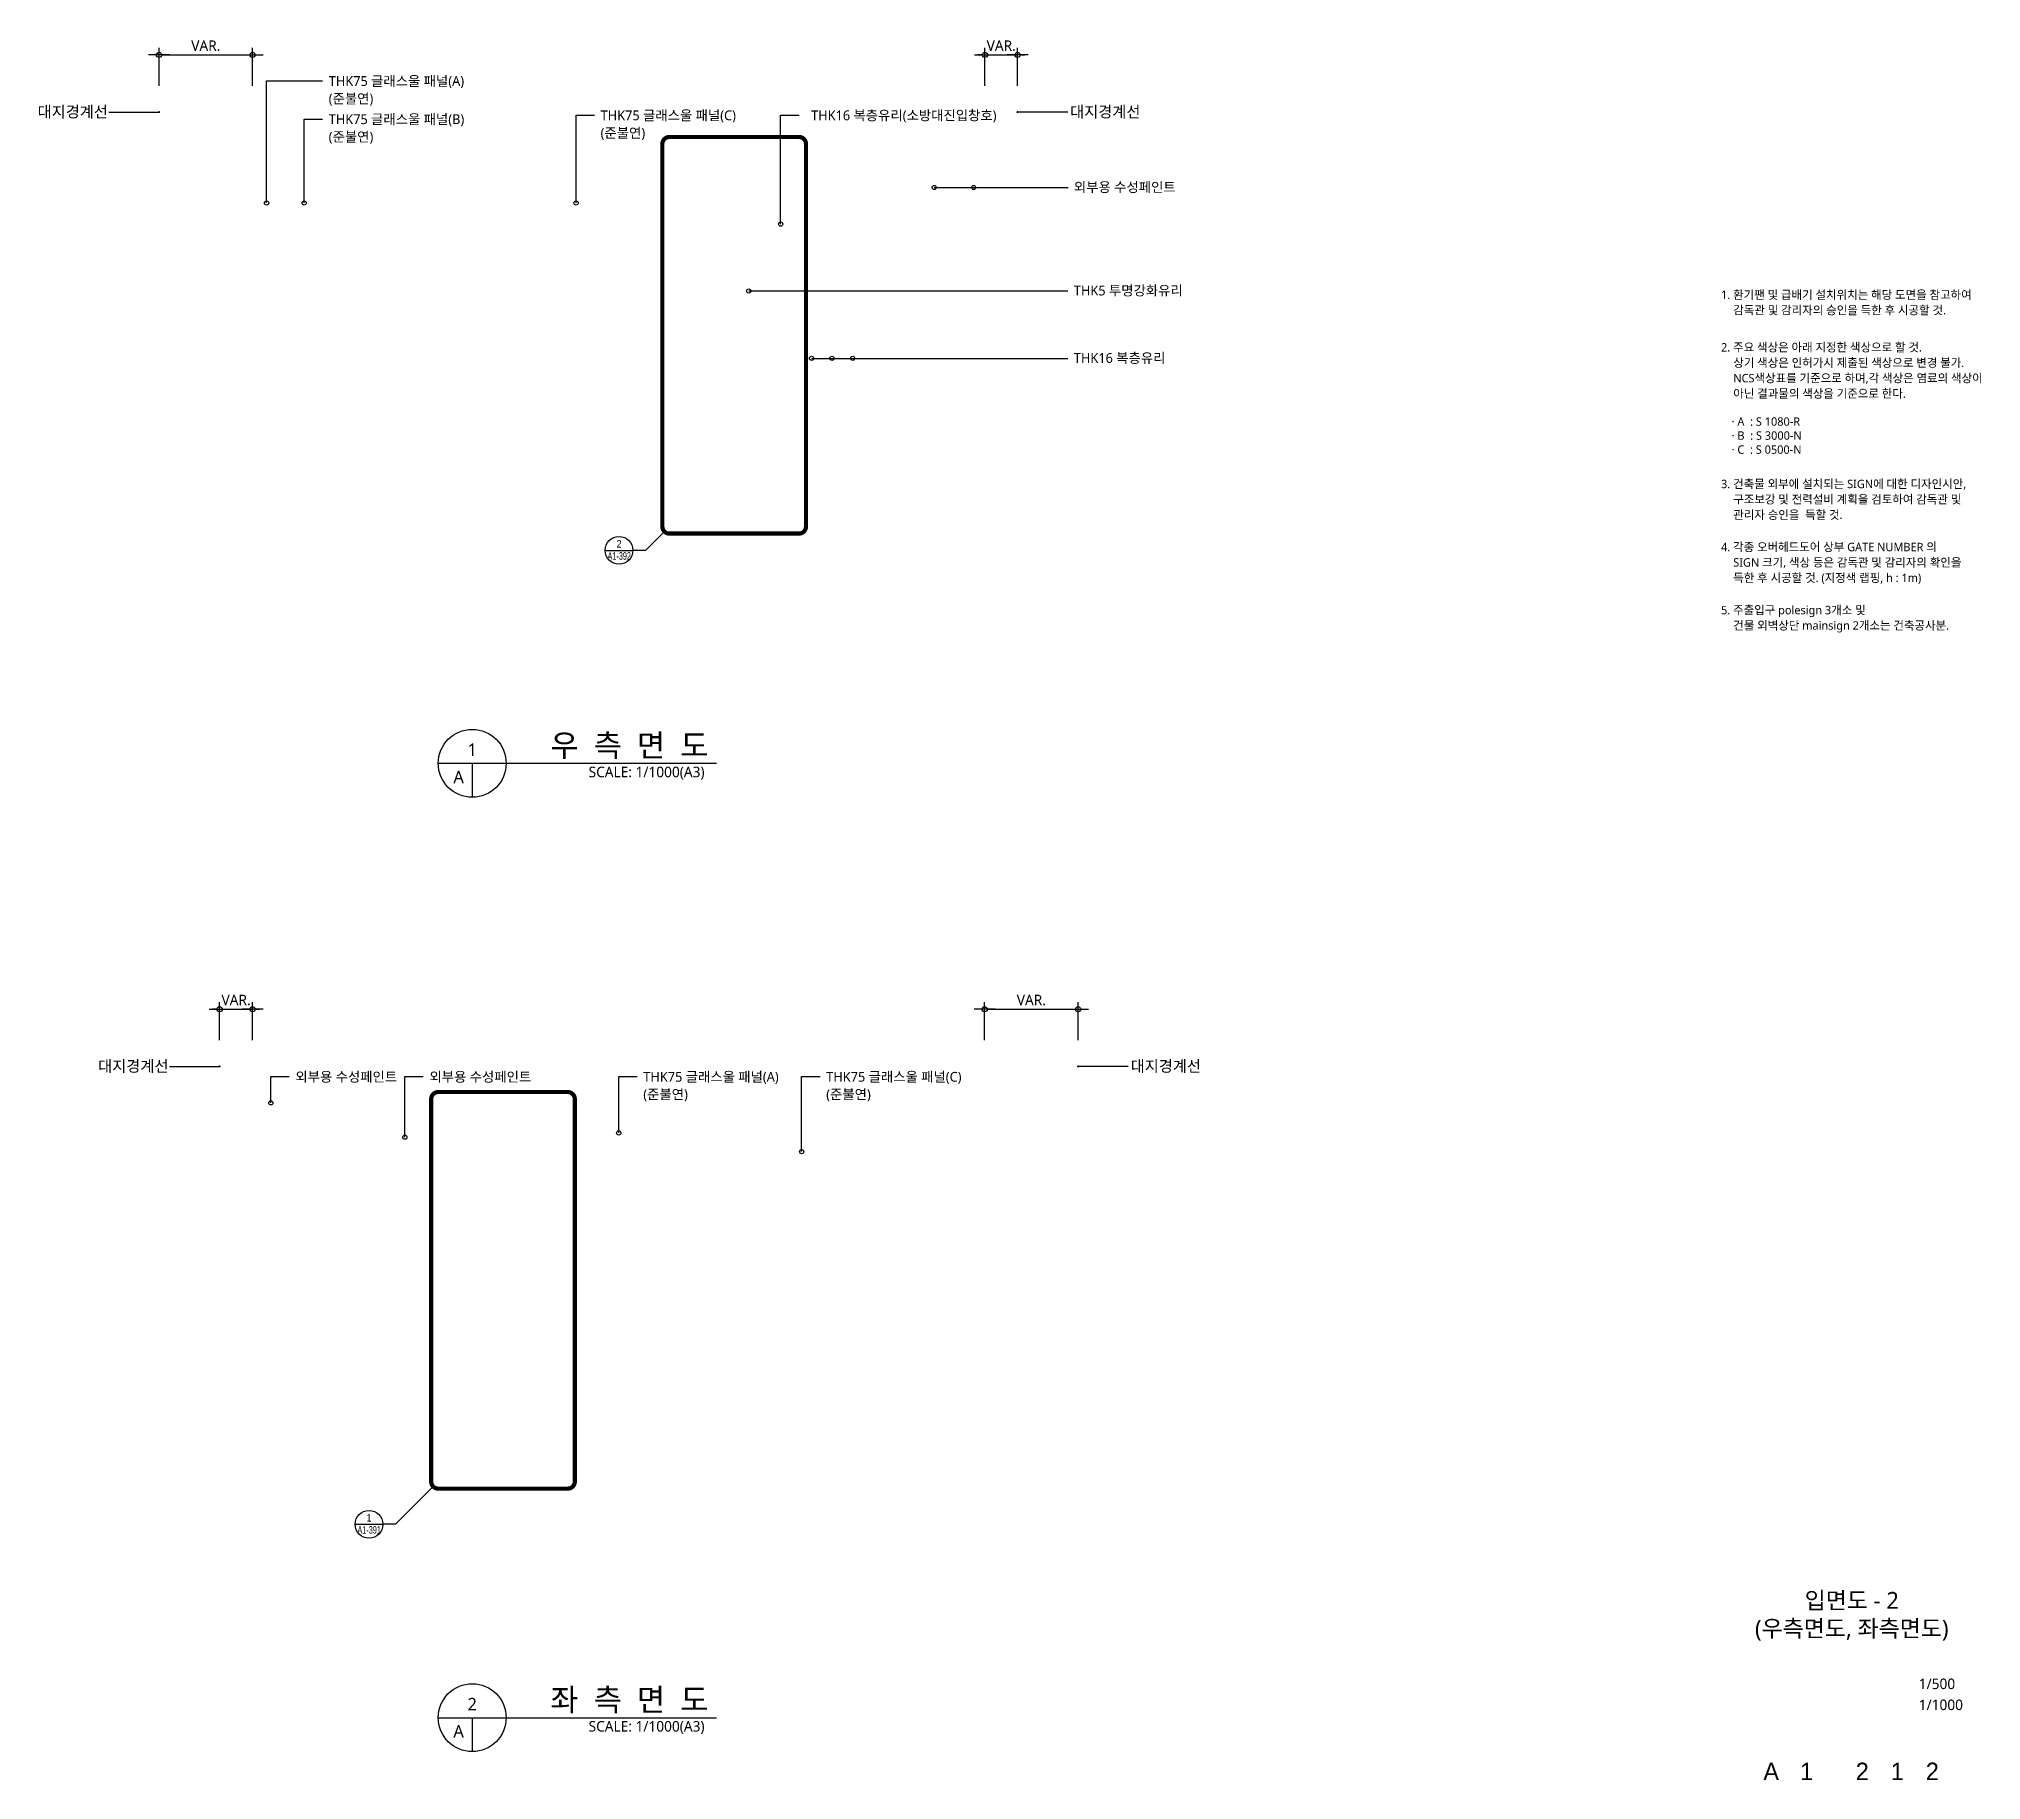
# Model space of a CAD drawing. Header units: millimetres. Extents: x 42812585 to 43598933, y 1349930 to 1612152.
# Drawn here: x 43321670 to 43598933, y 1349930 to 1598454 of the extents above; entities that cross this region are included whole.
import ezdxf
from ezdxf.enums import TextEntityAlignment as Align

# ---------------------------------------------------------------- set-up
doc = ezdxf.new("R2010")
doc.units = ezdxf.units.MM
doc.header["$LTSCALE"] = 1000
doc.header["$MEASUREMENT"] = 0
doc.header["$PDSIZE"] = -10
doc.linetypes.add('SYM$0$DASHDOT', pattern=[1, 0.5, -0.25, 0, -0.25])
doc.layers.get('0').update_dxf_attribs({"linetype": 'CONTINUOUS'})
doc.layers.get('Defpoints').update_dxf_attribs({"color": 171, "linetype": 'CONTINUOUS'})
for name, color, linetype in [('LED', 7, 'CONTINUOUS'), ('NDIM', 7, 'CONTINUOUS'), ('SYM', 7, 'CONTINUOUS'), ('TEXT', 3, 'CONTINUOUS'), ('TEXT(MIN)', 7, 'CONTINUOUS'), ('TEXT-TITLE', 6, 'CONTINUOUS'), ('TEXT-기입', 6, 'CONTINUOUS'), ('구간정리', 6, 'CONTINUOUS'), ('구간정리-TEXT', 3, 'CONTINUOUS')]:
    doc.layers.add(name, color=color, linetype=linetype)
doc.styles.add('CGS', font='cgse', dxfattribs={"bigfont": 'cgs'})
doc.styles.add('SYM$0$ARIAL', font='arial.ttf')
doc.styles.add('SYM$0$돋움', font='', dxfattribs={"width": 0.9})
doc.styles.add('나눔바른고딕', font='NanumBarunGothic.ttf')
doc.styles.get('SYM$0$돋움').set_extended_font_data('Dotum')
doc.dimstyles.new('NDIM 1200', dxfattribs={"dimscale": 500, "dimtxt": 3, "dimasz": 1, "dimexe": 2, "dimexo": 2, "dimgap": 1, "dimtad": 1, "dimdec": 0, "dimdsep": 46, "dimtxsty": 'CGS', "dimblk": 'DOT0', "dimcen": 1, "dimdle": 8, "dimclrd": 2, "dimclre": 2, "dimclrt": 2, "dimadec": 0, "dimazin": 0, "dimtfac": 1, "dimtdec": 0, "dimtix": 1, "dimtmove": 2, "dimatfit": 3, "dimldrblk": 'DOT0', "dimfxl": 1, "dimtolj": 1, "dimtzin": 0, "dimlwd": -1, "dimlwe": -1, "dimarcsym": 0})

msp = doc.modelspace()

# ---------------------------------------------------------------- texts
at = {"layer": 'TEXT', "style": '나눔바른고딕'}
for s, height, p in [('대지경계선', 1600, (43321491.3, 1587244.2)), ('대지경계선', 1600, (43468880.7, 1587244.2)), ('우  측  면  도', 3200, (43394686, 1496024.5)), ('대지경계선', 1600, (43330136.7, 1451036.1)), ('대지경계선', 1600, (43477526.1, 1451036.1)), ('좌  측  면  도', 3200, (43394686, 1359816.4))]:
    msp.add_text(s, height=height, dxfattribs=at).set_placement(p)
for s, p in [('1', (43383531.8, 1496994.2)), ('A', (43381592.4, 1493115.4)), ('2', (43383531.8, 1360786.1)), ('A', (43381592.4, 1356907.3))]:
    msp.add_text(s, height=1800, dxfattribs=at).set_placement(p, align=Align.MIDDLE)
for p in [(43416698.9, 1494570), (43416698.9, 1358361.8)]:
    msp.add_text('SCALE: 1/1000(A3)', height=1500, dxfattribs=at).set_placement(p, align=Align.TOP_RIGHT)
at = {"layer": 'TEXT(MIN)', "style": '나눔바른고딕'}
for s, p in [('THK75 글래스울 패널(A)', (43363048.1, 1592432.2)), ('(준불연)', (43363048.1, 1589932.2)), ('THK75 글래스울 패널(B)', (43363048.1, 1586981.2)), ('THK75 글래스울 패널(C)', (43401861.8, 1587532.9)), ('THK16 복층유리(소방대진입창호)', (43431905.4, 1587532.9)), ('(준불연)', (43363048.1, 1584481.2)), ('(준불연)', (43401861.8, 1585032.9)), ('외부용 수성페인트', (43469426.2, 1577297)), ('THK5 투명강화유리', (43469413.8, 1562532.7)), ('THK16 복층유리', (43469413.8, 1552907.1)), ('외부용 수성페인트', (43358290.5, 1450313.2)), ('외부용 수성페인트', (43377424.8, 1450313.2)), ('THK75 글래스울 패널(A)', (43407952.9, 1450313.2)), ('THK75 글래스울 패널(C)', (43434064.8, 1450313.2)), ('(준불연)', (43407952.9, 1447813.2)), ('(준불연)', (43434064.8, 1447813.2))]:
    msp.add_text(s, height=1400, dxfattribs=at).set_placement(p, align=Align.MIDDLE_LEFT)
at = {"layer": 'TEXT-TITLE', "style": '나눔바른고딕'}
for s, p in [('입면도 - 2', (43580462.2, 1375586.8)), ('(우측면도, 좌측면도)', (43580462.2, 1371586.8))]:
    msp.add_text(s, height=2400, dxfattribs=at).set_placement(p, align=Align.MIDDLE_CENTER)
at = {"layer": 'TEXT-기입', "style": '나눔바른고딕'}
for s, p in [('1/500', (43590025.3, 1362479.5)), ('1/1000', (43590025.3, 1359479.5))]:
    msp.add_text(s, height=1500, dxfattribs=at).set_placement(p, align=Align.BOTTOM_LEFT)
at = {"layer": 'TEXT-기입', "style": 'CGS'}
for s, p in [('A', (43568962.2, 1351179.5)), ('1', (43574025, 1351179.5)), ('2', (43581962.2, 1351179.5)), ('1', (43586962.2, 1351179.5)), ('2', (43591962.2, 1351179.5))]:
    msp.add_text(s, height=2500, dxfattribs=at).set_placement(p, align=Align.MIDDLE_CENTER)

# ---------------------------------------------------------------- blocks, each defined once
blk = doc.blocks.new('DOT0')
blk.add_line((-3, 0), (3, 0))
at = {"color": 6}
blk.add_circle((0, 0), 0.75, dxfattribs=at)
blk = doc.blocks.new('*D8')
at = {"layer": 'Defpoints', "color": 0, "ltscale": 0.4, "transparency": 16777216}
for p in [(43352176, 1596166), (43338831, 1590740), (43352176, 1590740)]:
    blk.add_point(p, dxfattribs=at)
at = {"layer": 'NDIM', "ltscale": 0.4, "transparency": 16777216}
for p, q in [((43338831, 1591740), (43338831, 1597166)), ((43352176, 1591740), (43352176, 1597166)), ((43339331, 1596166), (43351676, 1596166))]:
    blk.add_line(p, q, dxfattribs=at)
at = {"layer": 'NDIM', "ltscale": 0.4, "transparency": 16777216, "xscale": 500, "yscale": 500, "zscale": 500, "rotation": 180}
blk.add_blockref('DOT0', (43338831, 1596166), dxfattribs=at)
at = {"layer": 'NDIM', "ltscale": 0.4, "transparency": 16777216, "xscale": 500, "yscale": 500, "zscale": 500}
blk.add_blockref('DOT0', (43352176, 1596166), dxfattribs=at)
at = {"layer": 'NDIM', "ltscale": 0.4, "transparency": 16777216, "insert": (43345504, 1597469), "char_height": 1500, "attachment_point": 5, "style": 'CGS'}
blk.add_mtext('\\A1;{\\fNanumBarunGothic|b0|i0|c129|p50;VAR.}', dxfattribs=at)
blk = doc.blocks.new('*D9')
at = {"layer": 'Defpoints', "color": 0, "ltscale": 0.4, "transparency": 16777216}
for p in [(43461376, 1596166), (43456726, 1590740), (43461376, 1590740)]:
    blk.add_point(p, dxfattribs=at)
at = {"layer": 'NDIM', "ltscale": 0.4, "transparency": 16777216}
for p, q in [((43456726, 1591740), (43456726, 1597166)), ((43461376, 1591740), (43461376, 1597166)), ((43456226, 1596166), (43455726, 1596166)), ((43456726, 1596166), (43461376, 1596166)), ((43461876, 1596166), (43462376, 1596166))]:
    blk.add_line(p, q, dxfattribs=at)
at = {"layer": 'NDIM', "ltscale": 0.4, "transparency": 16777216, "xscale": 500, "yscale": 500, "zscale": 500}
blk.add_blockref('DOT0', (43456726, 1596166), dxfattribs=at)
at = {"layer": 'NDIM', "ltscale": 0.4, "transparency": 16777216, "xscale": 500, "yscale": 500, "zscale": 500, "rotation": 180}
blk.add_blockref('DOT0', (43461376, 1596166), dxfattribs=at)
at = {"layer": 'NDIM', "ltscale": 0.4, "transparency": 16777216, "insert": (43459051, 1597469), "char_height": 1500, "attachment_point": 5, "style": 'CGS'}
blk.add_mtext('\\A1;{\\fNanumBarunGothic|b0|i0|c129|p50;VAR.}', dxfattribs=at)
blk = doc.blocks.new('*D10')
at = {"layer": 'Defpoints', "color": 0, "ltscale": 0.4, "transparency": 16777216}
for p in [(43352176, 1459958), (43347476, 1454532), (43352176, 1454532)]:
    blk.add_point(p, dxfattribs=at)
at = {"layer": 'NDIM', "ltscale": 0.4, "transparency": 16777216}
for p, q in [((43346976, 1459958), (43346476, 1459958)), ((43347476, 1455532), (43347476, 1460958)), ((43347476, 1459958), (43352176, 1459958)), ((43352176, 1455532), (43352176, 1460958)), ((43352676, 1459958), (43353176, 1459958))]:
    blk.add_line(p, q, dxfattribs=at)
at = {"layer": 'NDIM', "ltscale": 0.4, "transparency": 16777216, "xscale": 500, "yscale": 500, "zscale": 500}
blk.add_blockref('DOT0', (43347476, 1459958), dxfattribs=at)
at = {"layer": 'NDIM', "ltscale": 0.4, "transparency": 16777216, "xscale": 500, "yscale": 500, "zscale": 500, "rotation": 180}
blk.add_blockref('DOT0', (43352176, 1459958), dxfattribs=at)
at = {"layer": 'NDIM', "ltscale": 0.4, "transparency": 16777216, "insert": (43349826, 1461261), "char_height": 1500, "attachment_point": 5, "style": 'CGS'}
blk.add_mtext('\\A1;{\\fNanumBarunGothic|b0|i0|c129|p50;VAR.}', dxfattribs=at)
blk = doc.blocks.new('*D11')
at = {"layer": 'Defpoints', "color": 0, "ltscale": 0.4, "transparency": 16777216}
for p in [(43470022, 1459958), (43456676, 1454532), (43470022, 1454532)]:
    blk.add_point(p, dxfattribs=at)
at = {"layer": 'NDIM', "ltscale": 0.4, "transparency": 16777216}
for p, q in [((43456676, 1455532), (43456676, 1460958)), ((43457176, 1459958), (43469522, 1459958)), ((43470022, 1455532), (43470022, 1460958))]:
    blk.add_line(p, q, dxfattribs=at)
at = {"layer": 'NDIM', "ltscale": 0.4, "transparency": 16777216, "xscale": 500, "yscale": 500, "zscale": 500, "rotation": 180}
blk.add_blockref('DOT0', (43456676, 1459958), dxfattribs=at)
at = {"layer": 'NDIM', "ltscale": 0.4, "transparency": 16777216, "xscale": 500, "yscale": 500, "zscale": 500}
blk.add_blockref('DOT0', (43470022, 1459958), dxfattribs=at)
at = {"layer": 'NDIM', "ltscale": 0.4, "transparency": 16777216, "insert": (43463349, 1461261), "char_height": 1500, "attachment_point": 5, "style": 'CGS'}
blk.add_mtext('\\A1;{\\fNanumBarunGothic|b0|i0|c129|p50;VAR.}', dxfattribs=at)
blk = doc.blocks.new('SYM$0$det-tar-wi')
at = {"layer": '구간정리', "ltscale": 0.2}
blk.add_line((0, 0), (11, 0), dxfattribs=at)
blk.add_circle((5.5, 0), 5.5, dxfattribs=at)
at = {"layer": '구간정리-TEXT', "color": 3, "style": 'SYM$0$ARIAL'}
blk.add_attdef('2', text='', height=3, dxfattribs=at).set_placement((5.5, 2.58), align=Align.MIDDLE_CENTER)
at = {"layer": '구간정리-TEXT', "color": 3, "style": 'SYM$0$ARIAL', "width": 0.6}
blk.add_attdef('A1.00', text='', height=3, dxfattribs=at).set_placement((5.57, -2.22), align=Align.MIDDLE_CENTER)
blk = doc.blocks.new('sdnjkflnjfgfghgfjh')
at = {"layer": 'TEXT', "style": '나눔바른고딕'}
for s, p in [('1. 환기팬 및 급배기 설치위치는 해당 도면을 참고하여', (43561804, 1561928)), ('감독관 및 감리자의 승인을 득한 후 시공할 것.', (43563544, 1559728)), ('2. 주요 색상은 아래 지정한 색상으로 할 것.', (43561804, 1554428)), ('상기 색상은 인허가시 제출된 색상으로 변경 불가.', (43563544, 1552228)), ('NCS색상표를 기준으로 하며,각 색상은 염료의 색상이', (43563544, 1550028)), ('아닌 결과물의 색상을 기준으로 한다.', (43563544, 1547828)), ('3. 건축물 외부에 설치되는 SIGN에 대한 디자인시안, ', (43561804, 1534928)), ('구조보강 및 전력설비 계획을 검토하여 감독관 및', (43563544, 1532728)), ('관리자 승인을  득할 것.', (43563544, 1530528)), ('4. 각종 오버헤드도어 상부 GATE NUMBER 의', (43561804, 1525928)), ('SIGN 크기, 색상 등은 감독관 및 감리자의 확인을', (43563544, 1523728)), ('득한 후 시공할 것. (지정색 랩핑, h : 1m)', (43563544, 1521528)), ('5. 주출입구 polesign 3개소 및 ', (43561804, 1516928)), ('건물 외벽상단 mainsign 2개소는 건축공사분.', (43563544, 1514728))]:
    blk.add_text(s, height=1200, dxfattribs=at).set_placement(p, align=Align.MIDDLE_LEFT)
at = {"layer": 'TEXT', "color": 1, "style": '나눔바른고딕'}
for s, p in [('· A  : S 1080-R', (43563312, 1543835)), ('· B  : S 3000-N', (43563312, 1541835)), ('· C  : S 0500-N', (43563312, 1539835))]:
    blk.add_text(s, height=1200, dxfattribs=at).set_placement(p, align=Align.MIDDLE_LEFT)

# ---------------------------------------------------------------- dimensions: what is measured, and where the dimension line sits
at = {"layer": 'NDIM', "ltscale": 0.4}
for base, p1, p2, picture, middle in [((43352176.3, 1596166.2), (43338830.9, 1590740.5), (43352176.3, 1590740.5), '*D8', (43345503.6, 1597469.3)), ((43461376.3, 1596166.2), (43456726.3, 1590740.5), (43461376.3, 1590740.5), '*D9', (43459051.3, 1597469.3)), ((43352176.3, 1459958.1), (43347476.3, 1454532.4), (43352176.3, 1454532.4), '*D10', (43349826.3, 1461261.2)), ((43470021.7, 1459958.1), (43456676.3, 1454532.4), (43470021.7, 1454532.4), '*D11', (43463349, 1461261.2))]:
    dim = msp.add_linear_dim(base=base, p1=p1, p2=p2, text='{\\fNanumBarunGothic|b0|i0|c129|p50;VAR.}', dimstyle='NDIM 1200', override={"dimclrd": 256, "dimclre": 256, "dimclrt": 256}, dxfattribs=at)
    dim.commit()
    dim.dimension.update_dxf_attribs({"geometry": picture, "text_midpoint": middle})

# ---------------------------------------------------------------- linework, layer by layer
at = {"ltscale": 10000}
for points in [[(43449487.5, 1577237.5), (43468586.7, 1577237.5)], [(43423007.8, 1562473.1), (43468574.3, 1562473.1)], [(43431976.3, 1552847.6), (43468574.3, 1552847.6)]]:
    msp.add_lwpolyline(points, dxfattribs=at)
at = {"layer": 'LED'}
for p, q in [((43331671.5, 1588000.2), (43338830.9, 1588000.2)), ((43468535.8, 1588000.2), (43461376.3, 1588000.2)), ((43340316.9, 1451792.1), (43347476.3, 1451792.1)), ((43477181.2, 1451792.1), (43470021.7, 1451792.1))]:
    msp.add_line(p, q, dxfattribs=at)
for points in [[(43354178.2, 1575027.6), (43354178.2, 1592453.2), (43362174.8, 1592453.2)], [(43359544.7, 1575027.6), (43359544.7, 1587002.3), (43362174.8, 1587002.3)], [(43398358.4, 1575027.6), (43398358.4, 1587554), (43400988.4, 1587554)], [(43427564.1, 1572018.7), (43427564.1, 1587554), (43430194.2, 1587554)], [(43354787.1, 1446589.6), (43354787.1, 1450334.2), (43357417.2, 1450334.2)], [(43373921.4, 1441691.7), (43373921.4, 1450334.2), (43376551.4, 1450334.2)], [(43404449.5, 1442306.6), (43404449.5, 1450334.2), (43407079.6, 1450334.2)], [(43430561.4, 1439631.8), (43430561.4, 1450334.2), (43433191.5, 1450334.2)]]:
    msp.add_lwpolyline(points, dxfattribs=at)
at = {"layer": 'LED', "const_width": 150}
for points in [[(43338830.9, 1588075.2, -1), (43338830.9, 1587925.2, -1)], [(43461376.3, 1588075.2, 1), (43461376.3, 1587925.2, 1)], [(43347476.3, 1451867.1, -1), (43347476.3, 1451717.1, -1)], [(43470021.7, 1451867.1, 1), (43470021.7, 1451717.1, 1)]]:
    msp.add_lwpolyline(points, format="xyb", close=True, dxfattribs=at)
at = {"layer": 'LED'}
for centre in [(43354178.2, 1575027.6), (43359544.7, 1575027.6), (43398358.4, 1575027.6), (43449487.5, 1577237.5), (43455108.1, 1577237.5), (43427564.1, 1572018.7), (43423007.8, 1562473.1), (43431976.3, 1552847.6), (43434881.2, 1552847.6), (43437843.8, 1552847.6), (43354787.1, 1446589.6), (43373921.4, 1441691.7), (43404449.5, 1442306.6), (43430561.4, 1439631.8)]:
    msp.add_circle(centre, 300, dxfattribs=at)
at = {"layer": 'SYM'}
for p, q in [((43378683.3, 1495054.8), (43418395.2, 1495054.8)), ((43383531.8, 1495054.8), (43383531.8, 1490206.3)), ((43378683.3, 1358846.7), (43418395.2, 1358846.7)), ((43383531.8, 1358846.7), (43383531.8, 1353998.2))]:
    msp.add_line(p, q, dxfattribs=at)
for centre in [(43383531.8, 1495054.8), (43383531.8, 1358846.7)]:
    msp.add_circle(centre, 4848.5, dxfattribs=at)
at = {"layer": '구간정리', "linetype": 'SYM$0$DASHDOT', "ltscale": 2, "const_width": 600}
for points in [[(43411676.3, 1584447.6), (43430176.3, 1584447.6, -0.41421356), (43431176.3, 1583447.6), (43431176.3, 1528847.6, -0.41421356), (43430176.3, 1527847.6), (43411676.3, 1527847.6, -0.41421356), (43410676.3, 1528847.6), (43410676.3, 1583447.6, -0.41421356)], [(43378676.3, 1448139.5), (43397176.3, 1448139.5, -0.41421356), (43398176.3, 1447139.5), (43398176.3, 1392539.5, -0.41421356), (43397176.3, 1391539.5), (43378676.3, 1391539.5, -0.41421356), (43377676.3, 1392539.5), (43377676.3, 1447139.5, -0.41421356)]]:
    msp.add_lwpolyline(points, format="xyb", close=True, dxfattribs=at)
at = {"layer": '구간정리', "ltscale": 0.2}
for points in [[(43410969.2, 1528140.5), (43408276.3, 1525447.6), (43406476.3, 1525447.6)], [(43377969.2, 1391832.4), (43372583.4, 1386446.6), (43370783.4, 1386446.6)]]:
    msp.add_lwpolyline(points, dxfattribs=at)

# ---------------------------------------------------------------- block references
at = {"ltscale": 10000}
msp.add_blockref('sdnjkflnjfgfghgfjh', (0, 0), dxfattribs=at)
at = {"layer": '구간정리'}
ref = msp.add_blockref('SYM$0$det-tar-wi', (43402516.3, 1525447.6), dxfattribs=dict(at, xscale=360, yscale=360, zscale=360))
ref.add_attrib('A1.00', 'A1-392', dxfattribs={"layer": '구간정리-TEXT', "color": 3, "height": 1080, "style": 'SYM$0$돋움', "width": 0.6}).set_placement((43404520.5, 1524647.2), align=Align.MIDDLE_CENTER)
ref.add_attrib('2', '2', dxfattribs={"layer": '구간정리-TEXT', "color": 3, "height": 1080, "style": 'SYM$0$돋움', "width": 0.9}).set_placement((43404496.3, 1526377.6), align=Align.MIDDLE_CENTER)
ref = msp.add_blockref('SYM$0$det-tar-wi', (43366823.4, 1386446.6), dxfattribs=dict(at, xscale=360, yscale=360, zscale=360))
ref.add_attrib('A1.00', 'A1-391', dxfattribs={"layer": '구간정리-TEXT', "color": 3, "height": 1080, "style": 'SYM$0$돋움', "width": 0.6}).set_placement((43368827.6, 1385646.2), align=Align.MIDDLE_CENTER)
ref.add_attrib('2', '1', dxfattribs={"layer": '구간정리-TEXT', "color": 3, "height": 1080, "style": 'SYM$0$돋움', "width": 0.9}).set_placement((43368803.4, 1387376.6), align=Align.MIDDLE_CENTER)

msp.set_redraw_order([(e.dxf.handle, doc.entitydb.next_handle()) for e in msp.query("TEXT MTEXT ATTDEF DIMENSION ARC_DIMENSION")])  # texts and dimensions are drawn at this point

doc.saveas('drawing.dxf')
